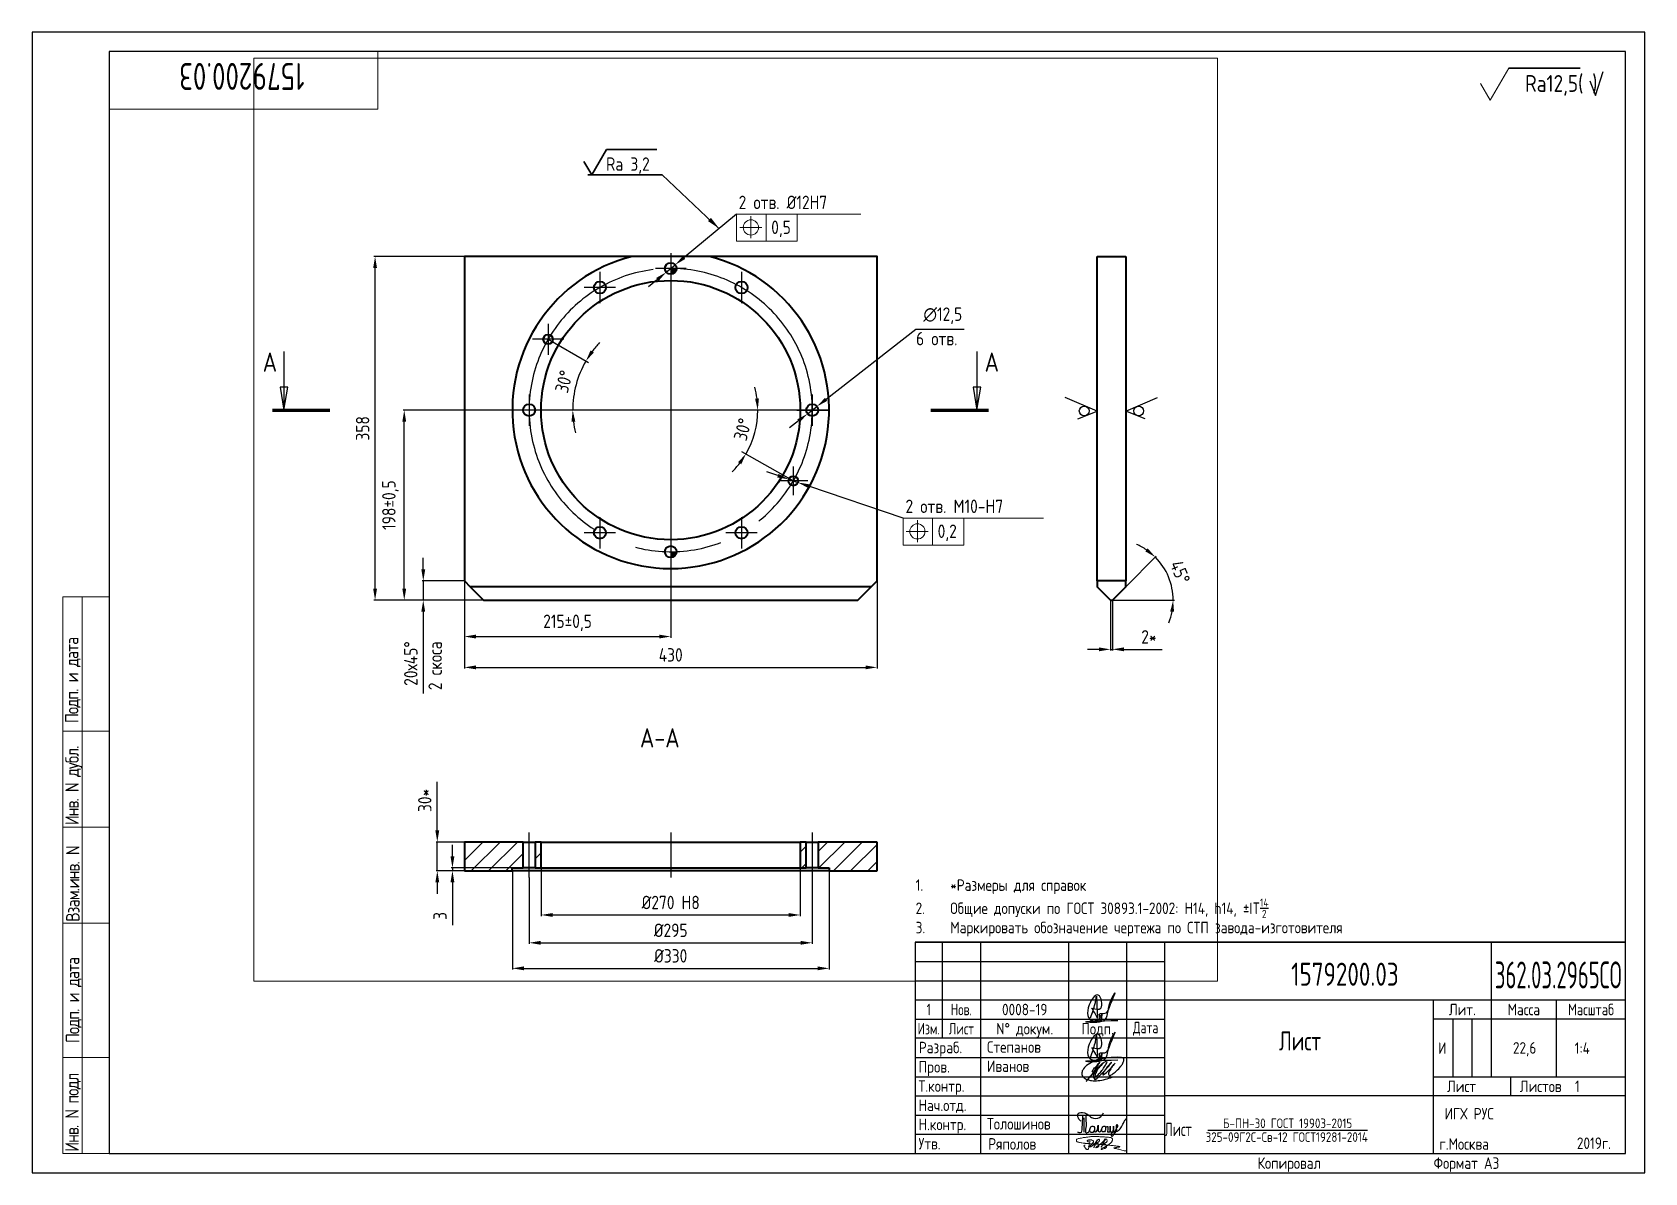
# Paper-space layout 'Лист1' of a CAD drawing. Header units: millimetres. Extents: x -1 to 419, y -1 to 296.
# The model-space entities are those that its viewports show. They can reach past a viewport. Long polylines and large blocks are cut down to what shows.
import ezdxf
from ezdxf.enums import TextEntityAlignment as Align

# ---------------------------------------------------------------- set-up
doc = ezdxf.new("R2010")
doc.units = ezdxf.units.MM
doc.header["$LTSCALE"] = 4
doc.linetypes.add('CENTER', pattern=[2, 1.25, -0.25, 0.25, -0.25])
doc.linetypes.add('CHAIN', pattern=[0.7087, 0.4724, -0.0591, 0.1181, -0.0591])
for name, color, linetype, lineweight in [('AM_5', 3, 'Continuous', 25), ('Con', 6, 'Continuous', 40), ('Text', 3, 'Continuous', 18), ('Textb', 3, 'Continuous', 25), ('Линия  разреза (ГОСТ)', 1, 'CHAIN', 18), ('Обозначение (ГОСТ)', 3, 'Continuous', 18), ('Основные', 5, 'Continuous', 40), ('Подписи', 1, 'Continuous', 25), ('Эскизная геометрия (ГОСТ)', 3, 'Continuous', 13)]:
    doc.layers.add(name, color=color, linetype=linetype, lineweight=lineweight)
doc.layers.add('AM_VIEWS', color=1, linetype='Continuous', lineweight=25, plot=False)
for name, color, linetype in [('Bord', 1, 'Continuous'), ('Cen', 5, 'CENTER'), ('Cont', 6, 'Continuous'), ('Dim', 7, 'Continuous')]:
    doc.layers.add(name, color=color, linetype=linetype)
doc.styles.add('Style1', font='romans.shx', dxfattribs={"width": 0.8})
doc.styles.add('Обычный текст (ГОСТ)', font='GOST Common.ttf')
doc.dimstyles.new('1_4$0', dxfattribs={"dimscale": 5, "dimtxt": 14, "dimasz": 12, "dimexe": 1.25, "dimexo": 0, "dimgap": 6, "dimtad": 1, "dimdec": 1, "dimtxsty": 'Style1', "dimcen": 2.5, "dimclrt": 3, "dimadec": 0, "dimazin": 0, "dimtfac": 1, "dimtdec": 1, "dimtmove": 0, "dimatfit": 3, "dimldrblk": 'DOT', "dimfxl": 1, "dimarcsym": 0})
doc.dimstyles.new('1_4$2', dxfattribs={"dimscale": 5, "dimtxt": 14, "dimasz": 12, "dimexe": 1.25, "dimexo": 0, "dimgap": 6, "dimtad": 1, "dimdec": 1, "dimtxsty": 'Style1', "dimcen": 2.5, "dimclrt": 3, "dimadec": 0, "dimazin": 0, "dimtfac": 1, "dimtdec": 1, "dimtmove": 0, "dimatfit": 3, "dimldrblk": 'DOT', "dimfxl": 1, "dimarcsym": 0})
doc.dimstyles.new('1_4$3', dxfattribs={"dimscale": 5, "dimtxt": 14, "dimasz": 12, "dimexe": 1.25, "dimexo": 0, "dimgap": 6, "dimtad": 1, "dimtoh": 1, "dimdec": 1, "dimtxsty": 'Style1', "dimcen": 2.5, "dimclrt": 3, "dimadec": 0, "dimazin": 0, "dimtfac": 1, "dimtdec": 1, "dimtmove": 0, "dimatfit": 3, "dimldrblk": 'DOT', "dimfxl": 1, "dimarcsym": 0})
doc.dimstyles.new('Диаметр (ГОСТ)$7', dxfattribs={"dimscale": 4, "dimtxt": 3.5, "dimasz": 3.5, "dimexe": 1, "dimexo": 0, "dimgap": 0.5, "dimtad": 1, "dimrnd": 1e-08, "dimtxsty": 'Обычный текст (ГОСТ)', "dimblk": 'Filled-2', "dimcen": 0.09, "dimdle": 15, "dimclrd": 256, "dimclre": 256, "dimclrt": 256, "dimazin": 2, "dimtfac": 0.714286, "dimtdec": 3, "dimtmove": 0, "dimatfit": 3, "dimfxl": 1, "dimtolj": 1, "dimlwd": -1, "dimlwe": 25, "dimarcsym": 0})

psp = doc.layouts.new('Лист1')

# ---------------------------------------------------------------- texts
at = {"layer": 'Bord', "style": 'Style1', "width": 0.8}
psp.add_text('Формат А3', height=3, dxfattribs=at).set_placement((364.19, 0.22))
at = {"layer": 'Bord', "lineweight": 18, "char_height": 3.5, "attachment_point": 1, "rotation": 90, "style": 'Style1'}
for s, insert in [('{\\T0.9;Подп. и дата}', (7.72, 116.33)), ('{\\T0.9;Инв. N дубл.}', (7.8, 89.74)), ('{\\T0.9;Взам.инв. N}', (8.01, 64.57)), ('{\\T0.9;Подп. и дата}', (7.96, 32.99)), ('{\\T0.9;Инв. N подл}', (7.79, 4.7))]:
    psp.add_mtext_dynamic_manual_height_columns(s, width=57.9954, gutter_width=17.5, heights=[0], dxfattribs=dict(at, insert=insert))
at = {"layer": 'Dim', "insert": (397.45, 282.37), "char_height": 4.375, "attachment_point": 5, "style": 'Style1'}
psp.add_mtext('Ra12,5( )', dxfattribs=at)
at = {"layer": 'Textb', "lineweight": 18, "style": 'Style1', "width": 0.7}
psp.add_text('1579200.03', height=7, rotation=180, dxfattribs=at).set_placement((53.78, 288.22), align=Align.CENTER)
at = {"layer": 'Textb', "style": 'Style1', "width": 0.7}
for s, height, p in [('1579200.03', 6, (341.09, 47.92)), ('Лист', 5, (329.41, 31.05))]:
    psp.add_text(s, height=height, dxfattribs=at).set_placement(p, align=Align.CENTER)
at = {"layer": 'Textb', "style": 'Style1', "width": 0.409091}
psp.add_text('362.03.2965СО', height=7, rotation=360, dxfattribs=at).set_placement((380.15, 47.22), (413.15, 47.22), align=Align.FIT)
at = {"layer": 'Textb', "style": 'Style1'}
for s, width, p in [('1', 0.7, (232.69, 41.72)), ('Нов.', 0.7, (241.19, 41.72)), ('0008-19', 0.8, (257.69, 41.72)), ('Лит.', 0.8, (371.69, 41.72)), ('Масса', 0.8, (387.69, 41.72)), ('Масштаб', 0.75, (405.19, 41.72)), ('Изм.', 0.7, (232.69, 36.72)), ('Лист', 0.7, (241.19, 36.72)), ('N%%d докум.', 0.8, (257.69, 36.72)), ('Подп.', 0.8, (276.69, 36.72)), ('22,6', 0.8, (387.91, 31.73)), ('Лист', 0.8, (371.46, 21.72)), ('Листов', 0.8, (392.09, 21.72))]:
    psp.add_text(s, height=3, dxfattribs=dict(at, width=width)).set_placement(p, align=Align.MIDDLE_CENTER)
at = {"layer": 'Textb', "style": 'Style1', "width": 0.7}
psp.add_text('Дата', height=3, dxfattribs=at).set_placement((289.19, 36.72), align=Align.MIDDLE)
at = {"layer": 'Textb', "style": 'Style1', "width": 0.8}
for s, height, p in [('Разpаб.', 3, (230.11, 30.32)), ('Пpов.', 3, (230.03, 25.29)), ('Т.контр.', 3, (230.03, 20.29)), ('Нач.отд.', 3, (230.03, 15.29)), ('Н.контр.', 3, (230.03, 10.29)), ('%%U   Б-ПН-30 ГОСТ 19903-2015   ', 2.5, (305.35, 10.84)), ('ИГХ РУС', 3, (367.06, 13.08)), ('2019г.', 3, (401.52, 5.41)), ('Утв.', 3, (230.03, 5.28)), ('г.Москва', 3, (365.71, 5.21)), ('Копировал', 3, (318.36, 0.22))]:
    psp.add_text(s, height=height, dxfattribs=at).set_placement(p)
at = {"layer": 'Textb', "linetype": 'Continuous', "style": 'Style1', "width": 0.8}
psp.add_text('325-09Г2С-Св-12 ГОСТ19281-2014', height=2.5035, dxfattribs=at).set_placement((304.81, 7.25))
at = {"layer": 'Textb', "char_height": 3, "attachment_point": 1, "style": 'Style1'}
for s, insert in [('\\A1;\\pxi-3,l4,sm1,t4;1.\t*Размеры для справок\\P2.\tОбщие допуски по ГОСТ 30893.1-2002: Н14, h14, %%PIT{\\H0.7x;\\S14/2;}\\P3.\tМаркировать обозначение чертежа по СТП завода-изготовителя', (226.29, 75.61)), ('\\A1;Степанов', (247.88, 33.46)), ('\\A1;Иванов', (247.88, 28.46)), ('\\A1;Толошинов', (247.88, 13.46))]:
    psp.add_mtext_dynamic_manual_height_columns(s, width=232.7089, gutter_width=17.5, heights=[54.27], dxfattribs=dict(at, insert=insert))
at = {"layer": 'Textb', "linetype": 'Continuous', "insert": (292.24, 12.25), "char_height": 3.5, "width": 18.4844, "attachment_point": 1, "line_spacing_factor": 0.9, "style": 'Style1'}
psp.add_mtext(' {\\W0.65;Лист}', dxfattribs=at)
at = {"layer": 'Textb', "style": 'Style1', "width": 0.8}
for tag, p in [('И', (365.37, 30.17)), ('1:4', (400.95, 30.17)), ('1', (401.02, 20.23)), ('Ряполов', (248.19, 5.22))]:
    psp.add_attdef(tag, p, '', height=3, dxfattribs=at)

msp = doc.modelspace()

# ---------------------------------------------------------------- texts
at = {"layer": 'Dim', "char_height": 20, "attachment_point": 7, "style": 'Style1'}
for insert in [(1265.515, 850.098), (2017.626, 850.098)]:
    msp.add_mtext('A', dxfattribs=dict(at, insert=insert))
at = {"layer": 'Text', "char_height": 14, "attachment_point": 1, "style": 'Style1'}
for s, width, insert in [('Ra 3,2', 91.25439, (1623.269, 1073.384)), ('2 отв. %%C12H7', 175.61283, (1761.411, 1033.488)), ('6 отв. ', 175.61283, (1946.238, 891.572)), ('2 отв. М10-Н7', 175.61283, (1935.214, 716.881))]:
    msp.add_mtext_dynamic_manual_height_columns(s, width=width, gutter_width=25, heights=[0], dxfattribs=dict(at, insert=insert))
at = {"layer": 'Text', "insert": (1438.203, 518.411), "char_height": 14, "attachment_point": 1, "rotation": 90, "style": 'Style1'}
msp.add_mtext_dynamic_manual_height_columns('2 скоса', width=123.53334, gutter_width=25, heights=[0], dxfattribs=at)
at = {"layer": 'Обозначение (ГОСТ)', "attachment_point": 7, "style": 'Style1'}
for s, insert, char_height in [('0,5', (1795.301, 990.253), 14), ('0,2', (1968.731, 673.646), 14), ('A-A ', (1658.545, 458.66), 20)]:
    msp.add_mtext(s, dxfattribs=dict(at, insert=insert, char_height=char_height))

# ---------------------------------------------------------------- blocks, each defined once
blk = doc.blocks.new('A$C63F45750')
at = {"layer": 'Text'}
for points, knots in [([(3.17, 2.37), (3.12, 2.38), (3.04, 2.41), (2.94, 2.5), (2.85, 2.57), (2.79, 2.69), (2.87, 2.77), (2.99, 2.84), (3.16, 2.89), (3.36, 2.93), (3.6, 2.95), (3.82, 2.92), (4.05, 2.87), (4.25, 2.78), (4.45, 2.63), (4.46, 2.42), (4.38, 2.26), (4.28, 2.1), (4.17, 1.94), (4.03, 1.78), (3.89, 1.62), (3.75, 1.52), (3.63, 1.43), (3.49, 1.36), (3.35, 1.3), (3.24, 1.25), (3.16, 1.21), (3.12, 1.15), (3.19, 1.1), (3.27, 1.09), (3.4, 1.07), (3.55, 1.07), (3.72, 1.12), (3.92, 1.19), (4.1, 1.34), (4.26, 1.51), (4.44, 1.65), (4.59, 1.81), (4.74, 1.93), (4.84, 2.04), (4.93, 2.14), (5.07, 2.29), (5.19, 2.53), (5.28, 2.68), (5.35, 2.96), (5.23, 2.66), (5.2, 2.44), (5.04, 2.09), (4.95, 1.81), (4.86, 1.57), (4.75, 1.31), (4.67, 1.12), (4.46, 0.78), (4.62, 1.17), (4.71, 1.45), (4.88, 1.74), (5.01, 2), (5.08, 2.19), (5.19, 2.4), (5.32, 2.58), (5.4, 2.75), (5.52, 2.89), (5.65, 3.04), (5.85, 3.1), (6.02, 3.03), (6.08, 2.87), (6.03, 2.7), (5.9, 2.51), (5.7, 2.37), (5.55, 2.23), (5.4, 2.17), (5.31, 2.12), (5.12, 2.09), (5.35, 2.07), (5.48, 2), (5.64, 1.93), (5.75, 1.8), (5.85, 1.67), (5.89, 1.54), (5.89, 1.37), (5.8, 1.2), (5.63, 1.06), (5.41, 0.94), (5.23, 0.86), (5.02, 0.92), (5.13, 1.1), (5.28, 1.16), (5.44, 1.27), (5.61, 1.36), (5.74, 1.46), (5.86, 1.53), (5.95, 1.61), (6.05, 1.69), (6.15, 1.77), (6.28, 1.87), (6.46, 2.02), (6.65, 2.19), (6.83, 2.37), (6.98, 2.49), (7.11, 2.61), (7.2, 2.74), (7.32, 2.84), (7.42, 2.97), (7.48, 3.08), (7.48, 3.27), (7.34, 3.08), (7.28, 2.94), (7.18, 2.69), (7.1, 2.46), (7, 2.22), (6.93, 1.98), (6.83, 1.78), (6.73, 1.55), (6.67, 1.34), (6.6, 1.14), (6.56, 1.03), (6.39, 0.99), (6.62, 1.33), (6.75, 1.54), (6.93, 1.87), (7.05, 2.08), (7.18, 2.32), (7.33, 2.6), (7.47, 2.89), (7.6, 3.07), (7.79, 3.18), (7.95, 3.01), (8, 2.81), (7.99, 2.62), (7.94, 2.46), (7.83, 2.33), (7.69, 2.22), (7.53, 2.11), (7.37, 2.03), (7.21, 1.99), (7.11, 1.97), (6.89, 1.98), (7.07, 1.94), (7.15, 1.9), (7.27, 1.88), (7.39, 1.84), (7.52, 1.81), (7.62, 1.72), (7.7, 1.62), (7.78, 1.51), (7.83, 1.39), (7.87, 1.26), (7.88, 1.13), (7.86, 0.99), (7.75, 0.88), (7.6, 0.77), (7.4, 0.73), (7.19, 0.66), (6.97, 0.55), (6.71, 0.48), (6.57, 0.44), (6.42, 0.42), (6.52, 0.58), (6.61, 0.64), (6.81, 0.78), (7.06, 0.89), (7.33, 1.04), (7.55, 1.16), (7.7, 1.24), (7.84, 1.32), (7.99, 1.43), (8.21, 1.58), (8.48, 1.76), (8.74, 1.95), (8.97, 2.12), (9.1, 2.29), (9.23, 2.44), (9.3, 2.6), (9.37, 2.74), (9.42, 2.92), (9.45, 3.13), (9.21, 3.48), (8.67, 3.59), (8.09, 3.63), (7.57, 3.66), (7.06, 3.74), (6.57, 3.75), (6.09, 3.74), (5.67, 3.78), (5.28, 3.78), (4.96, 3.81), (4.65, 3.83), (4.31, 3.82), (3.97, 3.79), (3.61, 3.74), (3.22, 3.67), (2.86, 3.66), (2.53, 3.61), (2.18, 3.52), (1.78, 3.54), (1.38, 3.37), (0.96, 3.35), (0.58, 3.24), (0.25, 3.19), (0.03, 3.06), (-0.03, 2.83), (0.02, 2.6), (0.26, 2.38), (0.59, 2.33), (1, 2.2), (1.48, 2.15), (1.93, 2.05), (2.35, 2.02), (2.72, 2.01), (3.11, 1.94), (3.68, 1.94), (4.25, 1.83), (4.91, 1.87), (5.53, 1.76), (6.13, 1.72), (6.73, 1.71), (7.32, 1.62), (7.99, 1.55), (8.64, 1.54), (9.16, 1.46), (9.61, 1.42), (10.03, 1.4), (10.41, 1.32), (10.73, 1.29), (11.01, 1.24), (11.18, 1.23), (11.42, 1.14), (11.18, 1.06), (11.01, 1.03), (10.71, 0.98), (10.37, 0.92), (10.1, 0.91), (9.65, 0.75), (10.22, 0.67), (10.54, 0.59), (11.08, 0.47), (11.61, 0.35), (12.17, 0.15), (12.64, 0.08), (12.98, 0.03), (13.11, 0.01), (13.18, 0)], [0, 0, 0, 0, 0.153866, 0.270441, 0.388867, 0.510533, 0.592156, 0.71333, 0.90842, 1.11344, 1.349254, 1.61246, 1.782219, 2.047249, 2.291879, 2.451528, 2.651081, 2.806158, 3.017979, 3.227348, 3.462381, 3.633009, 3.75766, 3.920516, 4.080796, 4.214529, 4.291786, 4.349969, 4.397594, 4.50822, 4.594826, 4.799244, 4.954392, 5.128468, 5.437537, 5.632649, 5.842485, 6.094987, 6.293219, 6.410959, 6.551192, 6.687808, 7.022147, 7.294342, 7.425356, 7.52079, 7.946481, 8.313051, 8.59833, 8.833695, 9.090496, 9.427695, 9.601191, 9.883219, 10.093306, 10.673943, 10.798776, 10.974628, 11.287247, 11.486184, 11.648652, 11.848902, 12.027194, 12.25348, 12.40059, 12.537783, 12.716293, 12.91523, 13.208551, 13.438489, 13.549668, 13.67779, 13.77127, 13.930001, 14.029091, 14.272112, 14.434836, 14.547084, 14.739051, 14.830983, 15.061241, 15.268922, 15.500489, 15.788979, 15.879568, 16.024283, 16.221854, 16.418714, 16.593102, 16.783247, 16.91018, 17.018213, 17.135263, 17.278205, 17.430482, 17.620087, 17.979626, 18.191789, 18.388716, 18.565718, 18.714854, 18.857929, 19.039974, 19.171375, 19.283034, 19.400085, 19.618058, 19.882245, 20.150781, 20.377854, 20.649532, 20.89723, 21.042543, 21.40016, 21.557817, 21.667145, 21.752781, 21.926256, 22.412297, 22.813145, 22.961412, 23.171289, 23.607257, 23.940428, 24.110007, 24.291214, 24.48084, 24.697609, 24.904078, 25.034245, 25.218018, 25.407651, 25.573473, 25.787447, 25.930292, 26.051316, 26.18846, 26.285312, 26.406799, 26.52425, 26.630463, 26.793722, 26.898606, 27.029313, 27.171012, 27.314101, 27.419918, 27.580557, 27.709367, 27.829268, 28.024364, 28.266961, 28.41242, 28.705761, 28.989137, 29.187748, 29.233768, 29.332802, 29.529535, 29.667094, 30.039923, 30.332117, 30.61061, 30.769982, 30.856778, 31.109923, 31.313488, 31.656425, 32.066331, 32.296628, 32.49714, 32.710276, 32.891468, 33.014834, 33.177747, 33.444503, 33.618009, 34.409008, 34.914636, 35.419802, 35.95397, 36.458179, 36.88069, 37.388403, 37.738353, 38.034261, 38.353468, 38.693154, 39.037638, 39.391136, 39.787481, 40.203773, 40.488977, 40.784975, 41.26625, 41.668005, 42.070065, 42.499388, 42.869834, 43.079573, 43.213439, 43.554591, 43.717296, 44.153724, 44.506336, 45.019111, 45.587859, 45.90191, 46.270392, 46.703958, 47.093115, 47.952647, 48.44014, 49.079253, 49.808223, 50.268654, 50.851051, 51.604831, 52.298429, 52.776925, 53.1907, 53.661988, 54.042386, 54.348524, 54.616841, 54.853814, 54.983777, 55.126096, 55.333328, 55.613101, 56.008732, 56.315809, 56.59982, 56.87931, 57.399251, 57.889617, 58.432507, 59.066698, 59.660314, 59.862668, 60.07277, 60.07277, 60.07277, 60.07277]), ([(2.31, 1.53), (2.26, 1.52), (2.17, 1.51), (2.06, 1.48), (1.93, 1.38), (2.07, 1.25), (2.14, 1.11), (2.26, 0.93), (2.39, 0.72), (2.57, 0.54), (2.71, 0.44), (2.86, 0.4), (3.02, 0.43), (3.14, 0.54), (3.21, 0.79), (3.25, 1.07), (3.31, 1.4), (3.35, 1.67), (3.38, 1.92), (3.47, 2.19), (3.5, 2.43), (3.54, 2.59), (3.56, 2.64)], [0, 0, 0, 0, 0.15847, 0.269731, 0.363591, 0.555514, 0.688037, 0.848606, 1.204359, 1.433632, 1.58673, 1.729549, 1.880686, 2.057874, 2.19169, 2.63505, 2.928153, 3.184121, 3.441863, 3.696117, 4.025873, 4.178055, 4.178055, 4.178055, 4.178055])]:
    blk.add_open_spline(points, degree=3, knots=knots, dxfattribs=at)
blk = doc.blocks.new('A$C4F4A4F5D')
at = {"layer": 'Основные', "lineweight": 25}
for points, knots in [([(0.76, 2.84), (0.53, 3.07), (0.02, 3.58), (-0.25, 5.26), (1.65, 5.12), (2.72, 4.57), (3.71, 3.46), (5.71, 3.44), (6.39, 4.52), (6.67, 4.97)], [0, 0, 0, 0, 0.995549, 2.196439, 3.853213, 4.970011, 6.02292, 8.170898, 9.705386, 9.705386, 9.705386, 9.705386]), ([(1.19, 4.34), (1.17, 3.4), (1.13, 2.06), (0.98, -0.44), (0.2, -0.16), (0.03, -0.03), (0, 0)], [0, 0, 0, 0, 3.274293, 4.654149, 5.171803, 5.30168, 5.30168, 5.30168, 5.30168]), ([(2.1, 4.21), (2.1, 3.72), (2.08, 2.67), (2.22, 1.45), (1.71, -0.56), (3.23, 0.14), (3.06, 1.09), (3.85, 1.74), (4.43, 1.17), (4.31, 0.54), (4.11, -0.15), (3.33, -0.21), (3.11, 0.28), (3.13, 0.53), (3.14, 0.66)], [0, 0, 0, 0, 1.402041, 3.063923, 4.415037, 5.298701, 6.374637, 7.087927, 7.603499, 8.330482, 8.911132, 9.613125, 9.996533, 10.366919, 10.366919, 10.366919, 10.366919]), ([(1.58, 3.74), (1.58, 3.25), (1.58, 2.32), (1.61, 1.07), (1.55, 0.31), (1.53, 0)], [0, 0, 0, 0, 1.453969, 2.804084, 3.740223, 3.740223, 3.740223, 3.740223]), ([(4.28, 0.44), (4.31, 0.37), (4.37, 0.25), (4.41, 0.06), (4.62, -0.05), (5, 0.18), (5.14, 0.84), (5.2, 1.3), (5.31, 2.06), (5.31, 1.17), (5.3, 0.78), (5.2, 0.26), (5.58, -0.01), (5.91, 0.16), (6.08, 0.5), (6.26, 0.9), (6.43, 1.31), (6.72, 1.59), (7.17, 1.58), (7.18, 1.05), (7.31, 0.57), (6.99, 0.02), (6.34, -0.02), (6.17, 0.51), (6.24, 0.79), (6.27, 0.92)], [0, 0, 0, 0, 0.247339, 0.413433, 0.559308, 0.874045, 1.558567, 2.392422, 2.645523, 3.22433, 3.719885, 4.231527, 4.573657, 4.879974, 5.190145, 5.704595, 6.19318, 6.529505, 6.863422, 7.269696, 7.83948, 8.395909, 8.926487, 9.378613, 9.791445, 9.791445, 9.791445, 9.791445]), ([(7.18, 1.27), (7.27, 1.3), (7.44, 1.37), (7.78, 1.56), (7.87, 1.06), (7.83, 0.71), (7.66, -0.05), (8.07, 0.01), (8.43, 0.12), (8.39, 0.68), (8.46, 1.9), (8.39, 0.94), (8.43, 0.6), (8.37, 0.05), (8.74, 0.07), (9.11, -0.03), (9.26, 0.49), (9.33, 0.95), (9.27, 1.34), (9.32, 1.77), (9.28, 0.91), (9.34, 0.6), (9.2, 0.14), (9.65, -0.01), (9.83, 0.61), (10.14, 1.03), (10.6, 1.72), (9.95, 2.11), (9.91, 1.23), (10.07, 0.69), (9.92, 0), (9.35, -0.37), (8.95, -1.56), (8.34, 0.07), (10.28, -0.02), (11.26, 1.1), (11.82, 2.15), (12.24, 3.04), (12.52, 3.46), (12.65, 3.65)], [0, 0, 0, 0, 0.305783, 0.619019, 0.796582, 1.5526, 2.082394, 2.34716, 2.5822, 3.136594, 4.040413, 4.363654, 5.267311, 5.441668, 5.78494, 6.114287, 6.466434, 7.104395, 7.620812, 7.679251, 8.272982, 8.692439, 9.1059, 9.338721, 9.784511, 10.568279, 11.297869, 11.566962, 12.285888, 12.851793, 13.545205, 14.102749, 15.055561, 15.671649, 17.422398, 18.699613, 20.16544, 20.963871, 21.66672, 21.66672, 21.66672, 21.66672])]:
    blk.add_open_spline(points, degree=3, knots=knots, dxfattribs=at)
blk = doc.blocks.new('*D40')
at = {"layer": 'AM_5', "color": 0, "lineweight": -2, "transparency": 16777216}
for p, q in [((2148.8, 612.1), (2148.8, 559.7)), ((2150.8, 612.1), (2150.8, 559.7)), ((2136.8, 560.9), (2124.8, 560.9)), ((2148.8, 560.9), (2150.8, 560.9)), ((2162.8, 560.9), (2202.8, 560.9))]:
    blk.add_line(p, q, dxfattribs=at)
at = {"layer": 'AM_5', "color": 0, "transparency": 16777216}
for points in [[(2136.8, 562.9), (2136.8, 558.9), (2148.8, 560.9)], [(2162.8, 562.9), (2162.8, 558.9), (2150.8, 560.9)]]:
    blk.add_solid(points, dxfattribs=at)
at = {"layer": 'Defpoints', "color": 0, "transparency": 16777216}
for p in [(2148.8, 612.1), (2150.8, 612.1), (2150.8, 560.9)]:
    blk.add_point(p, dxfattribs=at)
at = {"layer": 'AM_5', "color": 3, "transparency": 16777216, "insert": (2188.8, 573.9), "char_height": 14, "attachment_point": 5, "style": 'Style1'}
blk.add_mtext('2*', dxfattribs=at)
blk = doc.blocks.new('_Dot')
at = {"color": 0, "linetype": 'ByBlock', "lineweight": -2}
blk.add_line((-0.5, 0), (-1, 0), dxfattribs=at)
at = {"color": 0, "linetype": 'ByBlock', "const_width": 0.5}
blk.add_lwpolyline([(-0.25, 0, 1), (0.25, 0, 1)], format="xyb", close=True, dxfattribs=at)
blk = doc.blocks.new('*D41')
at = {"layer": 'AM_5', "color": 0, "lineweight": -2, "transparency": 16777216}
for p, q in [((2164.8, 626.1), (2196.5, 657.8)), ((2150.8, 612.1), (2215.4, 612.1))]:
    blk.add_line(p, q, dxfattribs=at)
for start, end in [(55.8721, 66.7442), (360, 45), (338.2558, 349.1279)]:
    blk.add_arc((2150.8, 612.1), 63.3, start, end, dxfattribs=at)
at = {"layer": 'AM_5', "color": 0, "transparency": 16777216}
for points in [[(2187.6, 666.1), (2185, 663), (2195.6, 656.9)], [(2211, 600.3), (2215, 600), (2214.1, 612.1)]]:
    blk.add_solid(points, dxfattribs=at)
at = {"layer": 'Defpoints', "color": 0, "transparency": 16777216}
for p in [(2164.8, 626.1), (2212, 628.5), (2148.8, 612.1), (2150.8, 612.1), (2150.8, 612.1)]:
    blk.add_point(p, dxfattribs=at)
at = {"layer": 'AM_5', "color": 3, "transparency": 16777216, "insert": (2221.3, 641.3), "char_height": 14, "attachment_point": 5, "rotation": 292.5, "style": 'Style1'}
blk.add_mtext('45°', dxfattribs=at)
blk = doc.blocks.new('*D42')
at = {"layer": 'AM_5', "color": 0, "lineweight": -2, "transparency": 16777216}
for p, q in [((1447.4, 372.2), (1447.4, 422.8)), ((1475.6, 360.2), (1446.1, 360.2)), ((1447.4, 330.2), (1447.4, 360.2)), ((1475.6, 330.2), (1446.1, 330.2)), ((1447.4, 318.2), (1447.4, 306.2))]:
    blk.add_line(p, q, dxfattribs=at)
at = {"layer": 'AM_5', "color": 0, "transparency": 16777216}
for points in [[(1445.4, 372.2), (1449.4, 372.2), (1447.4, 360.2)], [(1445.4, 318.2), (1449.4, 318.2), (1447.4, 330.2)]]:
    blk.add_solid(points, dxfattribs=at)
at = {"layer": 'Defpoints', "color": 0, "transparency": 16777216}
for p in [(1447.4, 360.2), (1475.6, 360.2), (1475.6, 330.2)]:
    blk.add_point(p, dxfattribs=at)
at = {"layer": 'AM_5', "color": 3, "transparency": 16777216, "insert": (1434.4, 403.5), "char_height": 14, "attachment_point": 5, "rotation": 90, "style": 'Style1'}
blk.add_mtext('30*', dxfattribs=at)
blk = doc.blocks.new('*D43')
at = {"layer": 'AM_5', "color": 0, "lineweight": -2, "transparency": 16777216}
for p, q in [((1463.2, 345.2), (1463.2, 357.2)), ((1525.6, 333.2), (1462, 333.2)), ((1525.6, 330.2), (1462, 330.2)), ((1463.2, 333.2), (1463.2, 330.2)), ((1463.2, 318.2), (1463.2, 273.5))]:
    blk.add_line(p, q, dxfattribs=at)
at = {"layer": 'AM_5', "color": 0, "transparency": 16777216}
for points in [[(1461.2, 345.2), (1465.2, 345.2), (1463.2, 333.2)], [(1461.2, 318.2), (1465.2, 318.2), (1463.2, 330.2)]]:
    blk.add_solid(points, dxfattribs=at)
at = {"layer": 'Defpoints', "color": 0, "transparency": 16777216}
for p in [(1463.2, 333.2), (1525.6, 333.2), (1525.6, 330.2)]:
    blk.add_point(p, dxfattribs=at)
at = {"layer": 'AM_5', "color": 3, "transparency": 16777216, "insert": (1450.2, 283.2), "char_height": 14, "attachment_point": 5, "rotation": 90, "style": 'Style1'}
blk.add_mtext('3', dxfattribs=at)
blk = doc.blocks.new('*D44')
at = {"layer": 'AM_5', "color": 0, "lineweight": -2, "transparency": 16777216}
for p, q in [((1525.6, 330.2), (1525.6, 227.4)), ((1855.6, 330.2), (1855.6, 227.4)), ((1537.6, 228.6), (1843.6, 228.6))]:
    blk.add_line(p, q, dxfattribs=at)
at = {"layer": 'AM_5', "color": 0, "transparency": 16777216}
for points in [[(1537.6, 230.6), (1537.6, 226.6), (1525.6, 228.6)], [(1843.6, 230.6), (1843.6, 226.6), (1855.6, 228.6)]]:
    blk.add_solid(points, dxfattribs=at)
at = {"layer": 'Defpoints', "color": 0, "transparency": 16777216}
for p in [(1525.6, 330.2), (1855.6, 330.2), (1855.6, 228.6)]:
    blk.add_point(p, dxfattribs=at)
at = {"layer": 'AM_5', "color": 3, "transparency": 16777216, "insert": (1690.6, 241.6), "char_height": 14, "attachment_point": 5, "style": 'Style1'}
blk.add_mtext('%%C330', dxfattribs=at)
blk = doc.blocks.new('*D45')
at = {"layer": 'AM_5', "color": 0, "lineweight": -2, "transparency": 16777216}
for p, q in [((1543.1, 323.2), (1543.1, 254)), ((1838.1, 323.2), (1838.1, 254)), ((1555.1, 255.2), (1826.1, 255.2))]:
    blk.add_line(p, q, dxfattribs=at)
at = {"layer": 'AM_5', "color": 0, "transparency": 16777216}
for points in [[(1555.1, 257.2), (1555.1, 253.2), (1543.1, 255.2)], [(1826.1, 257.2), (1826.1, 253.2), (1838.1, 255.2)]]:
    blk.add_solid(points, dxfattribs=at)
at = {"layer": 'Defpoints', "color": 0, "transparency": 16777216}
for p in [(1543.1, 323.2), (1838.1, 323.2), (1838.1, 255.2)]:
    blk.add_point(p, dxfattribs=at)
at = {"layer": 'AM_5', "color": 3, "transparency": 16777216, "insert": (1690.6, 268.2), "char_height": 14, "attachment_point": 5, "style": 'Style1'}
blk.add_mtext('%%C295', dxfattribs=at)
blk = doc.blocks.new('*D46')
at = {"layer": 'AM_5', "color": 0, "lineweight": -2, "transparency": 16777216}
for p, q in [((1555.6, 333.2), (1555.6, 283)), ((1825.6, 333.2), (1825.6, 283)), ((1567.6, 284.2), (1813.6, 284.2))]:
    blk.add_line(p, q, dxfattribs=at)
at = {"layer": 'AM_5', "color": 0, "transparency": 16777216}
for points in [[(1567.6, 286.2), (1567.6, 282.2), (1555.6, 284.2)], [(1813.6, 286.2), (1813.6, 282.2), (1825.6, 284.2)]]:
    blk.add_solid(points, dxfattribs=at)
at = {"layer": 'Defpoints', "color": 0, "transparency": 16777216}
for p in [(1555.6, 333.2), (1825.6, 333.2), (1825.6, 284.2)]:
    blk.add_point(p, dxfattribs=at)
at = {"layer": 'AM_5', "color": 3, "transparency": 16777216, "insert": (1690.6, 297.2), "char_height": 14, "attachment_point": 5, "style": 'Style1'}
blk.add_mtext('%%C270 H8', dxfattribs=at)
blk = doc.blocks.new('*D47')
at = {"layer": 'AM_5', "color": 0, "lineweight": -2, "transparency": 16777216}
for p, q in [((1475.6, 632.1), (1475.6, 540.9)), ((1905.6, 632.1), (1905.6, 540.9)), ((1487.6, 542.1), (1893.6, 542.1))]:
    blk.add_line(p, q, dxfattribs=at)
at = {"layer": 'AM_5', "color": 0, "transparency": 16777216}
for points in [[(1487.6, 544.1), (1487.6, 540.1), (1475.6, 542.1)], [(1893.6, 544.1), (1893.6, 540.1), (1905.6, 542.1)]]:
    blk.add_solid(points, dxfattribs=at)
at = {"layer": 'Defpoints', "color": 0, "transparency": 16777216}
for p in [(1475.6, 632.1), (1905.6, 632.1), (1905.6, 542.1)]:
    blk.add_point(p, dxfattribs=at)
at = {"layer": 'AM_5', "color": 3, "transparency": 16777216, "insert": (1690.6, 555.1), "char_height": 14, "attachment_point": 5, "style": 'Style1'}
blk.add_mtext('430', dxfattribs=at)
blk = doc.blocks.new('*D48')
at = {"layer": 'AM_5', "color": 0, "lineweight": -2, "transparency": 16777216}
for p, q in [((1475.6, 704.3), (1475.6, 572.9)), ((1690.6, 662.6), (1690.6, 572.9)), ((1487.6, 574.2), (1678.6, 574.2))]:
    blk.add_line(p, q, dxfattribs=at)
at = {"layer": 'AM_5', "color": 0, "transparency": 16777216}
for points in [[(1487.6, 576.2), (1487.6, 572.2), (1475.6, 574.2)], [(1678.6, 576.2), (1678.6, 572.2), (1690.6, 574.2)]]:
    blk.add_solid(points, dxfattribs=at)
at = {"layer": 'Defpoints', "color": 0, "transparency": 16777216}
for p in [(1475.6, 704.3), (1690.6, 662.6), (1690.6, 574.2)]:
    blk.add_point(p, dxfattribs=at)
at = {"layer": 'AM_5', "color": 3, "transparency": 16777216, "insert": (1583.1, 588.5), "char_height": 14, "attachment_point": 5, "style": 'Style1'}
blk.add_mtext('215%%P0,5', dxfattribs=at)
blk = doc.blocks.new('*D49')
at = {"layer": 'AM_5', "color": 0, "lineweight": -2, "transparency": 16777216}
for p, q in [((1432.8, 644.1), (1432.8, 656.1)), ((1475.6, 632.1), (1431.6, 632.1)), ((1432.8, 632.1), (1432.8, 612.1)), ((1495.6, 612.1), (1431.6, 612.1)), ((1432.8, 600.1), (1432.8, 514.8))]:
    blk.add_line(p, q, dxfattribs=at)
at = {"layer": 'AM_5', "color": 0, "transparency": 16777216}
for points in [[(1430.8, 644.1), (1434.8, 644.1), (1432.8, 632.1)], [(1430.8, 600.1), (1434.8, 600.1), (1432.8, 612.1)]]:
    blk.add_solid(points, dxfattribs=at)
at = {"layer": 'Defpoints', "color": 0, "transparency": 16777216}
for p in [(1432.8, 632.1), (1475.6, 632.1), (1495.6, 612.1)]:
    blk.add_point(p, dxfattribs=at)
at = {"layer": 'AM_5', "color": 3, "transparency": 16777216, "insert": (1419.8, 546.1), "char_height": 14, "attachment_point": 5, "rotation": 90, "style": 'Style1'}
blk.add_mtext('20х45%%D', dxfattribs=at)
blk = doc.blocks.new('*D50')
at = {"layer": 'AM_5', "color": 0, "lineweight": -2, "transparency": 16777216}
for p, q in [((1582.6, 810.1), (1411.7, 810.1)), ((1413, 624.1), (1413, 798.1)), ((1543.8, 612.1), (1411.7, 612.1))]:
    blk.add_line(p, q, dxfattribs=at)
at = {"layer": 'AM_5', "color": 0, "transparency": 16777216}
for points in [[(1411, 798.1), (1415, 798.1), (1413, 810.1)], [(1411, 624.1), (1415, 624.1), (1413, 612.1)]]:
    blk.add_solid(points, dxfattribs=at)
at = {"layer": 'Defpoints', "color": 0, "transparency": 16777216}
for p in [(1413, 810.1), (1582.6, 810.1), (1543.8, 612.1)]:
    blk.add_point(p, dxfattribs=at)
at = {"layer": 'AM_5', "color": 3, "transparency": 16777216, "insert": (1398.6, 711.1), "char_height": 14, "attachment_point": 5, "rotation": 90, "style": 'Style1'}
blk.add_mtext('198%%P0,5', dxfattribs=at)
blk = doc.blocks.new('*D51')
at = {"layer": 'AM_5', "color": 0, "lineweight": -2, "transparency": 16777216}
for p, q in [((1554.3, 970.1), (1381.4, 970.1)), ((1382.6, 624.1), (1382.6, 958.1)), ((1554.3, 612.1), (1381.4, 612.1))]:
    blk.add_line(p, q, dxfattribs=at)
at = {"layer": 'AM_5', "color": 0, "transparency": 16777216}
for points in [[(1380.6, 958.1), (1384.6, 958.1), (1382.6, 970.1)], [(1380.6, 624.1), (1384.6, 624.1), (1382.6, 612.1)]]:
    blk.add_solid(points, dxfattribs=at)
at = {"layer": 'Defpoints', "color": 0, "transparency": 16777216}
for p in [(1382.6, 970.1), (1554.3, 970.1), (1554.3, 612.1)]:
    blk.add_point(p, dxfattribs=at)
at = {"layer": 'AM_5', "color": 3, "transparency": 16777216, "insert": (1369.6, 791.1), "char_height": 14, "attachment_point": 5, "rotation": 90, "style": 'Style1'}
blk.add_mtext('358', dxfattribs=at)
blk = doc.blocks.new('*D52')
at = {"layer": 'AM_5', "color": 0, "lineweight": -2, "transparency": 16777216}
for start, end in [(136.5215, 143.2608), (150, 180), (186.7392, 193.4785)]:
    blk.add_arc((1690.6, 810.1), 102.1, start, end, dxfattribs=at)
at = {"layer": 'AM_5', "color": 0, "transparency": 16777216}
for points in [[(1610.5, 870.1), (1607.1, 872.3), (1602.2, 861.1)], [(1587.2, 798), (1591.2, 798.2), (1588.5, 810.1)]]:
    blk.add_solid(points, dxfattribs=at)
at = {"layer": 'Defpoints', "color": 0, "transparency": 16777216}
for p in [(1562.8, 883.8), (1594.7, 845), (1545.6, 810.1), (1690.6, 810.1), (1835.6, 810.1)]:
    blk.add_point(p, dxfattribs=at)
at = {"layer": 'AM_5', "color": 3, "transparency": 16777216, "insert": (1579.4, 839.9), "char_height": 14, "attachment_point": 5, "rotation": 75, "style": 'Style1'}
blk.add_mtext('30°', dxfattribs=at)
blk = doc.blocks.new('*D53')
at = {"layer": 'AM_5', "color": 0, "lineweight": -2, "transparency": 16777216}
for start, end in [(7.5863, 15.1726), (330, 0), (314.8274, 322.4137)]:
    blk.add_arc((1690.6, 810.1), 90.7, start, end, dxfattribs=at)
at = {"layer": 'AM_5', "color": 0, "transparency": 16777216}
for points in [[(1782.5, 822.2), (1778.5, 821.9), (1781.3, 810.1)], [(1760.8, 755.9), (1764.1, 753.7), (1769.1, 764.7)]]:
    blk.add_solid(points, dxfattribs=at)
at = {"layer": 'Defpoints', "color": 0, "transparency": 16777216}
for p in [(1545.6, 810.1), (1690.6, 810.1), (1835.6, 810.1), (1775.8, 779.1), (1818.3, 736.3)]:
    blk.add_point(p, dxfattribs=at)
at = {"layer": 'AM_5', "color": 3, "transparency": 16777216, "insert": (1765.6, 790), "char_height": 14, "attachment_point": 5, "rotation": 75, "style": 'Style1'}
blk.add_mtext('30°', dxfattribs=at)
blk = doc.blocks.new('Filled-2')
at = {"color": 0}
for p, q in [((0, 0), (-1, 0.14)), ((-1, 0.14), (-1, -0.14)), ((-1, 0), (0, 0)), ((-1, -0.14), (0, 0))]:
    blk.add_line(p, q, dxfattribs=at)
at = {"color": 0, "flags": 128}
blk.add_lwpolyline([(-1, -0.14), (0, 0), (-1, 0.14), (-1, -0.14)], dxfattribs=at)
at = {"color": 0}
blk.add_solid([(-1, -0.14), (0, 0), (-1, 0.14), (-1, -0.14)], dxfattribs=at)
blk = doc.blocks.new('*D54')
at = {"layer": 'AM_5', "color": 0, "lineweight": -2, "transparency": 16777216}
for p, q in [((1946, 894), (1852.5, 821.3)), ((1996.3, 894), (1946, 894)), ((1833.2, 806.3), (1843, 813.9)), ((1823.7, 798.9), (1814.2, 791.5))]:
    blk.add_line(p, q, dxfattribs=at)
at = {"layer": 'AM_5', "color": 0, "transparency": 16777216}
for points in [[(1851.3, 822.9), (1853.7, 819.7), (1843, 813.9)], [(1822.5, 800.5), (1824.9, 797.3), (1833.2, 806.3)]]:
    blk.add_solid(points, dxfattribs=at)
at = {"layer": 'Defpoints', "color": 0, "transparency": 16777216}
for p in [(1843, 813.9), (1833.2, 806.3)]:
    blk.add_point(p, dxfattribs=at)
at = {"layer": 'AM_5', "color": 3, "transparency": 16777216, "insert": (1974.1, 908.4), "char_height": 14, "attachment_point": 5, "style": 'Style1'}
blk.add_mtext('∅12,5', dxfattribs=at)

# ---------------------------------------------------------------- dimensions: what is measured, and where the dimension line sits
at = {"layer": 'AM_5'}
for base, p1, p2, angle, override, picture, middle in [((1382.604, 970.098), (1554.312, 612.098), (1554.312, 970.098), 90, {"dimscale": 1}, '*D51', (1369.604, 791.098)), ((1905.585, 542.128), (1475.585, 632.098), (1905.585, 632.098), 0, {"dimscale": 1, "dimpost": ''}, '*D47', (1690.585, 555.128))]:
    dim = msp.add_linear_dim(base=base, p1=p1, p2=p2, angle=angle, dimstyle='1_4$0', override=override, dxfattribs=at)
    dim.commit()
    dim.dimension.update_dxf_attribs({"geometry": picture, "text_midpoint": middle})
dim = msp.add_diameter_dim_2p(p1=(1833.152, 806.261), p2=(1843.019, 813.936), dimstyle='1_4$3', override={"dimscale": 1, "dimpost": ''}, dxfattribs=at)
dim.commit()
dim.dimension.update_dxf_attribs({"geometry": '*D54', "text_midpoint": (1974.126, 894.038), "dimtype": 163})
for base, line1, line2, override, picture, middle in [((1594.661, 845.012), ((1835.585, 810.098), (1545.585, 810.098)), ((1690.585, 810.098), (1562.847, 883.848)), {"dimscale": 1, "dimpost": ''}, '*D52', (1579.426, 839.883)), ((1775.812, 779.078), ((1690.585, 810.098), (1818.324, 736.348)), ((1835.585, 810.098), (1545.585, 810.098)), {"dimscale": 1}, '*D53', (1765.635, 789.989)), ((2211.959, 628.49), ((2148.782, 612.098), (2150.782, 612.098)), ((2164.782, 626.098), (2150.782, 612.098)), {"dimscale": 1, "dimpost": ''}, '*D41', (2221.306, 641.31))]:
    dim = msp.add_angular_dim_2l(base=base, line1=line1, line2=line2, dimstyle='1_4$2', override=override, dxfattribs=at)
    dim.commit()
    dim.dimension.update_dxf_attribs({"geometry": picture, "text_midpoint": middle})
for base, p1, p2, angle, text, override, picture, middle in [((1412.967, 810.098), (1543.842, 612.098), (1582.581, 810.098), 90, '<>%%P0,5', {"dimscale": 1, "dimpost": ''}, '*D50', (1398.634, 711.098)), ((1690.585, 574.186), (1475.585, 704.269), (1690.585, 662.598), 0, '<>%%P0,5', {"dimscale": 1, "dimpost": ''}, '*D48', (1583.085, 588.52)), ((2150.782, 560.919), (2148.782, 612.098), (2150.782, 612.098), 0, '<>*', {"dimscale": 1, "dimpost": ''}, '*D40', (2188.782, 573.919)), ((1447.35, 360.182), (1475.585, 330.182), (1475.585, 360.182), 90, '<>*', {"dimscale": 1, "dimpost": ''}, '*D42', (1434.35, 403.516)), ((1855.585, 228.632), (1525.585, 330.182), (1855.585, 330.182), 0, '%%C<>', {"dimscale": 1}, '*D44', (1690.585, 241.632)), ((1838.085, 255.216), (1543.085, 323.182), (1838.085, 323.182), 0, '%%C<>', {"dimscale": 1}, '*D45', (1690.585, 268.216)), ((1825.585, 284.249), (1555.585, 333.182), (1825.585, 333.182), 0, '%%C<> H8', {"dimscale": 1, "dimpost": ''}, '*D46', (1690.585, 297.249))]:
    dim = msp.add_linear_dim(base=base, p1=p1, p2=p2, angle=angle, text=text, dimstyle='1_4$0', override=override, dxfattribs=at)
    dim.commit()
    dim.dimension.update_dxf_attribs({"geometry": picture, "text_midpoint": middle})
dim = msp.add_linear_dim(base=(1432.825, 632.098), p1=(1495.585, 612.098), p2=(1475.585, 632.098), angle=90, text='<>х45%%D', dimstyle='1_4$0', override={"dimscale": 1, "dimpost": ''}, dxfattribs=at)
dim.commit()
dim.dimension.update_dxf_attribs({"geometry": '*D49', "text_midpoint": (1432.825, 546.098), "dimtype": 160})
dim = msp.add_linear_dim(base=(1463.218, 333.182), p1=(1525.585, 330.182), p2=(1525.585, 333.182), angle=90, dimstyle='1_4$0', override={"dimscale": 1}, dxfattribs=at)
dim.commit()
dim.dimension.update_dxf_attribs({"geometry": '*D43', "text_midpoint": (1463.218, 283.191), "dimtype": 160})

# ---------------------------------------------------------------- hatches: boundary and pattern name
at = {"layer": 'Bord'}
h = msp.add_hatch(dxfattribs=at)
h.set_pattern_fill('ANSI31', color=256, scale=101.6, style=0)
h.set_pattern_definition([(45, (1170.647, 0), (-8.98026, 8.98026), [])])
h.paths.add_polyline_path([(1831.835, 333.182), (1831.835, 360.182), (1825.585, 360.182), (1825.585, 333.182)])
h.paths.add_polyline_path([(1844.335, 360.182), (1844.335, 333.182), (1855.585, 333.182), (1855.585, 330.182), (1905.585, 330.182), (1905.585, 360.182)])
h.paths.add_polyline_path([(1536.835, 333.182), (1536.835, 360.182), (1475.585, 360.182), (1475.585, 330.182), (1525.585, 330.182), (1525.585, 333.182)])
h.paths.add_polyline_path([(1549.335, 360.182), (1549.335, 333.182), (1555.585, 333.182), (1555.585, 360.182)])
at = {"layer": 'Text'}
h = msp.add_hatch(color=256, dxfattribs=at)
h.dxf.hatch_style = 1
h.paths.add_polyline_path([(1696.584, 957.476, 0.01017054), (1690.585, 957.598), (1690.585, 951.598, 0.40826847)])
h = msp.add_hatch(color=256, dxfattribs=at)
h.dxf.hatch_style = 1
h.paths.add_polyline_path([(1696.584, 662.476, 0.01017054), (1690.585, 662.598), (1690.585, 656.598, 0.40826847)])

# ---------------------------------------------------------------- linework, layer by layer
at = {"layer": 'AM_5'}
for p, q in [((1759.213, 1014.051), (1704.487, 969.033)), ((1685.952, 953.786), (1695.219, 961.41)), ((1676.684, 946.163), (1667.417, 938.54)), ((1802.231, 741.825), (1790.87, 745.691)), ((1813.591, 737.959), (1823.058, 734.737)), ((1932.644, 697.443), (1834.418, 730.871))]:
    msp.add_line(p, q, dxfattribs=at)
for points in [[(1703.216, 970.578), (1705.757, 967.488), (1695.219, 961.41)], [(1675.414, 947.708), (1677.955, 944.619), (1685.952, 953.786)], [(1802.875, 743.718), (1801.586, 739.932), (1813.591, 737.959)], [(1835.062, 732.765), (1833.773, 728.978), (1823.058, 734.737)]]:
    msp.add_solid(points, dxfattribs=at)
at = {"layer": 'Cen', "linetype": 'CHAIN', "ltscale": 4.444102}
for p, q in [((1690.585, 973.598), (1690.585, 941.598)), ((1690.585, 973.598), (1690.585, 941.598)), ((1690.585, 973.598), (1690.585, 941.598)), ((1690.585, 973.598), (1690.585, 941.598)), ((1690.585, 973.598), (1690.585, 941.598)), ((1690.585, 973.598), (1690.585, 941.598)), ((1690.585, 973.598), (1690.585, 941.598)), ((1706.585, 957.598), (1674.585, 957.598)), ((1706.585, 957.598), (1674.585, 957.598)), ((1706.585, 957.598), (1674.585, 957.598)), ((1706.585, 957.598), (1674.585, 957.598)), ((1706.585, 957.598), (1674.585, 957.598)), ((1706.585, 957.598), (1674.585, 957.598)), ((1690.585, 678.598), (1690.585, 646.598)), ((1690.585, 678.598), (1690.585, 646.598))]:
    msp.add_line(p, q, dxfattribs=at)
at = {"layer": 'Cen', "linetype": 'CHAIN', "ltscale": 4.513543}
for p, q in [((1616.835, 954.087), (1616.835, 921.587)), ((1764.335, 954.087), (1764.335, 921.587)), ((1764.335, 954.087), (1764.335, 921.587)), ((1764.335, 954.087), (1764.335, 921.587)), ((1633.085, 937.837), (1600.585, 937.837)), ((1562.847, 900.098), (1562.847, 867.598)), ((1579.097, 883.848), (1546.597, 883.848)), ((1543.085, 826.348), (1543.085, 793.848)), ((1838.085, 826.348), (1838.085, 793.848)), ((1838.085, 826.348), (1838.085, 793.848)), ((1838.085, 826.348), (1838.085, 793.848)), ((1838.085, 826.348), (1838.085, 793.848)), ((1838.085, 826.348), (1838.085, 793.848)), ((1838.085, 826.348), (1838.085, 793.848)), ((1838.085, 826.348), (1838.085, 793.848)), ((1559.335, 810.098), (1526.835, 810.098)), ((1559.335, 810.098), (1526.835, 810.098)), ((1821.835, 810.098), (1854.335, 810.098)), ((1854.335, 810.098), (1821.835, 810.098)), ((1854.335, 810.098), (1821.835, 810.098)), ((1854.335, 810.098), (1821.835, 810.098)), ((1616.835, 698.609), (1616.835, 666.109)), ((1764.335, 698.609), (1764.335, 666.109)), ((1633.085, 682.359), (1600.585, 682.359)), ((1780.585, 682.359), (1748.085, 682.359))]:
    msp.add_line(p, q, dxfattribs=at)
at = {"layer": 'Cen', "linetype": 'CHAIN', "ltscale": 11.993792}
for p, q in [((1690.585, 955.098), (1690.585, 665.098)), ((1835.585, 810.098), (1545.585, 810.098))]:
    msp.add_line(p, q, dxfattribs=at)
at = {"layer": 'Cen', "linetype": 'CHAIN', "ltscale": 4.16634}
for p, q in [((1818.324, 751.348), (1818.324, 721.348)), ((1833.324, 736.348), (1803.324, 736.348))]:
    msp.add_line(p, q, dxfattribs=at)
at = {"layer": 'Cen', "linetype": 'CHAIN', "ltscale": 6.527322}
for p, q in [((1543.085, 323.182), (1543.085, 370.182)), ((1690.585, 370.182), (1690.585, 323.182)), ((1838.085, 370.182), (1838.085, 323.182))]:
    msp.add_line(p, q, dxfattribs=at)
at = {"layer": 'Cen', "linetype": 'CHAIN', "ltscale": 11.993792}
msp.add_arc((1690.585, 810.098), 147.5, 97.125845, 96.215135, dxfattribs=at)
at = {"layer": 'Con'}
for p, q in [((2134.782, 970.098), (2164.782, 970.098)), ((2134.782, 632.098), (2134.782, 970.098)), ((2164.782, 970.098), (2164.782, 632.098)), ((1899.585, 626.098), (1481.585, 626.098)), ((2164.782, 632.098), (2134.782, 632.098)), ((2134.782, 632.098), (2134.782, 626.098)), ((2148.782, 612.098), (2134.782, 626.098)), ((2164.782, 626.098), (2150.782, 612.098)), ((2164.782, 626.098), (2164.782, 632.098)), ((2148.782, 612.098), (2150.782, 612.098)), ((1536.835, 360.182), (1475.585, 360.182)), ((1475.585, 360.182), (1475.585, 330.182)), ((1536.835, 333.182), (1536.835, 360.182)), ((1536.835, 360.182), (1549.335, 360.182)), ((1549.335, 360.182), (1549.335, 333.182)), ((1555.585, 360.182), (1549.335, 360.182)), ((1555.585, 333.182), (1555.585, 360.182)), ((1555.585, 360.182), (1825.585, 360.182)), ((1831.835, 360.182), (1825.585, 360.182)), ((1825.585, 360.182), (1825.585, 333.182)), ((1831.835, 333.182), (1831.835, 360.182)), ((1831.835, 360.182), (1844.335, 360.182)), ((1844.335, 360.182), (1844.335, 333.182)), ((1905.585, 360.182), (1844.335, 360.182)), ((1905.585, 330.182), (1905.585, 360.182)), ((1475.585, 330.182), (1525.585, 330.182)), ((1525.585, 330.182), (1525.585, 333.182)), ((1525.585, 333.182), (1536.835, 333.182)), ((1855.585, 330.182), (1525.585, 330.182)), ((1549.335, 333.182), (1536.835, 333.182)), ((1549.335, 333.182), (1555.585, 333.182)), ((1555.585, 333.182), (1825.585, 333.182)), ((1825.585, 333.182), (1831.835, 333.182)), ((1844.335, 333.182), (1831.835, 333.182)), ((1844.335, 333.182), (1855.585, 333.182)), ((1855.585, 333.182), (1855.585, 330.182)), ((1855.585, 330.182), (1905.585, 330.182))]:
    msp.add_line(p, q, dxfattribs=at)
msp.add_lwpolyline([(1730.897, 970.098), (1650.274, 970.098), (1475.585, 970.098), (1475.585, 632.098), (1481.585, 626.098), (1495.585, 612.098), (1885.585, 612.098), (1899.585, 626.098), (1905.585, 632.098), (1905.585, 970.098)], close=True, dxfattribs=at)
for centre, radius in [((1690.585, 957.598), 6), ((1690.585, 810.098), 135), ((1616.835, 937.837), 6.25), ((1764.335, 937.837), 6.25), ((1562.847, 883.848), 5), ((1543.085, 810.098), 6.25), ((1838.085, 810.098), 6.25), ((1818.324, 736.348), 5), ((1616.835, 682.359), 6.25), ((1764.335, 682.359), 6.25), ((1690.585, 662.598), 6)]:
    msp.add_circle(centre, radius, dxfattribs=at)
msp.add_arc((1690.585, 810.098), 165, 104.14111, 75.85889, dxfattribs=at)
at = {"layer": 'Dim'}
for p, q in [((1562.847, 883.848), (1604.837, 859.605)), ((2134.782, 808.902), (2101.721, 823.153)), ((2114.776, 801.098), (2134.782, 808.902)), ((2164.782, 808.902), (2197.843, 823.153)), ((2184.788, 801.098), (2164.782, 808.902)), ((1818.324, 736.348), (1764.589, 766.547))]:
    msp.add_line(p, q, dxfattribs=at)
at = {"layer": 'Dim', "linetype": 'Continuous'}
for p, q in [((1287.596, 871.286), (1287.596, 834.098)), ((2009.706, 871.286), (2009.706, 834.098)), ((1283.596, 834.098), (1287.596, 810.098)), ((1291.596, 834.098), (1283.596, 834.098)), ((1287.596, 834.098), (1287.596, 810.098)), ((1287.596, 810.098), (1291.596, 834.098)), ((2005.706, 834.098), (2009.706, 810.098)), ((2013.706, 834.098), (2005.706, 834.098)), ((2009.706, 834.098), (2009.706, 810.098)), ((2009.706, 810.098), (2013.706, 834.098))]:
    msp.add_line(p, q, dxfattribs=at)
at = {"layer": 'Dim', "linetype": 'Continuous', "flags": 128}
for points in [[(1283.596, 834.098), (1287.596, 810.098), (1291.596, 834.098), (1283.596, 834.098)], [(2005.706, 834.098), (2009.706, 810.098), (2013.706, 834.098), (2005.706, 834.098)]]:
    msp.add_lwpolyline(points, dxfattribs=at)
at = {"layer": 'Dim'}
for centre in [(2121.375, 809.264), (2178.189, 809.264)]:
    msp.add_circle(centre, 5.078, dxfattribs=at)
for points in [[(1283.596, 834.098), (1287.596, 810.098), (1291.596, 834.098), (1283.596, 834.098)], [(2005.706, 834.098), (2009.706, 810.098), (2013.706, 834.098), (2005.706, 834.098)]]:
    msp.add_solid(points, dxfattribs=at)
at = {"layer": 'Text'}
for p, q in [((1774.172, 1012.045), (1774.172, 989.142)), ((1762.505, 1000.378), (1785.408, 1000.378)), ((1932.644, 697.443), (2078.92, 697.443)), ((1947.603, 695.438), (1947.603, 672.535)), ((1935.936, 683.771), (1958.839, 683.771))]:
    msp.add_line(p, q, dxfattribs=at)
for centre in [(1774.172, 1000.378), (1947.603, 683.771)]:
    msp.add_circle(centre, 7.912, dxfattribs=at)
for centre in [(1690.585, 957.598), (1690.585, 662.598)]:
    msp.add_arc(centre, 6, 270, 0, dxfattribs=at)
at = {"layer": 'Линия  разреза (ГОСТ)', "linetype": 'Continuous', "lineweight": 60}
for p, q in [((1275.596, 810.098), (1335.596, 810.098)), ((1961.706, 810.098), (2021.706, 810.098))]:
    msp.add_line(p, q, dxfattribs=at)
at = {"layer": 'Обозначение (ГОСТ)'}
for p, q in [((1759.213, 1014.051), (1888.756, 1014.051)), ((1759.213, 1014.051), (1759.213, 986.051)), ((1789.957, 1014.051), (1789.957, 986.051)), ((1822.46, 1014.051), (1822.46, 986.051)), ((1759.213, 986.051), (1822.46, 986.051)), ((1932.644, 697.443), (1932.644, 669.443)), ((1963.387, 697.443), (1963.387, 669.443)), ((1995.89, 697.443), (1995.89, 669.443)), ((1932.644, 669.443), (1995.89, 669.443))]:
    msp.add_line(p, q, dxfattribs=at)
at = {"layer": 'Эскизная геометрия (ГОСТ)', "lineweight": 30}
for p, q in [((1608.248, 1055.002), (1623.606, 1081.602)), ((1623.606, 1081.602), (1676.056, 1081.602)), ((1600.165, 1069.002), (1608.248, 1055.002)), ((1604.314, 1055.002), (1681.604, 1055.002))]:
    msp.add_line(p, q, dxfattribs=at)

msp.set_redraw_order([(e.dxf.handle, doc.entitydb.next_handle()) for e in msp.query("TEXT MTEXT ATTDEF DIMENSION ARC_DIMENSION")])  # texts and dimensions are drawn at this point

# ---------------------------------------------------------------- leaders
at = {"layer": 'Обозначение (ГОСТ)'}
msp.add_leader([(1741.197, 999.087), (1681.604, 1055.002)], dimstyle='Диаметр (ГОСТ)$7', override={"dimtad": 0}, dxfattribs=at)

# ---------------------------------------------------------------- linework, layer by layer
at = {"layer": 'Bord', "lineweight": 18}
for p, q in [((7.19, 149.22), (7.19, 114.22)), ((19.19, 114.22), (7.19, 114.22)), ((7.19, 114.22), (7.19, 89.22)), ((19.19, 89.22), (7.19, 89.22)), ((19.19, 64.22), (7.19, 64.22)), ((7.19, 64.22), (7.19, 29.22)), ((19.19, 29.22), (7.19, 29.22)), ((7.19, 29.22), (7.19, 4.22))]:
    psp.add_line(p, q, dxfattribs=at)
at = {"layer": 'Bord'}
for p, q in [((229.19, 59.22), (229.19, 4.22)), ((229.19, 54.22), (294.19, 54.22)), ((229.19, 49.22), (294.19, 49.22)), ((229.19, 44.22), (294.19, 44.22)), ((369.19, 39.22), (369.19, 24.22)), ((374.19, 39.22), (374.19, 24.22)), ((229.19, 29.22), (294.19, 29.22)), ((229.19, 24.22), (294.19, 24.22)), ((229.19, 19.22), (294.19, 19.22)), ((229.19, 14.22), (294.19, 14.22)), ((229.19, 9.22), (294.19, 9.22))]:
    psp.add_line(p, q, dxfattribs=at)
at = {"layer": 'Con', "lineweight": 18}
for p, q in [((7.19, 4.22), (7.19, 149.22)), ((19.19, 149.22), (7.19, 149.22)), ((12.19, 4.22), (12.19, 149.22)), ((19.19, 149.22), (19.19, 4.22)), ((7.19, 89.22), (7.19, 64.22)), ((7.19, 4.22), (19.19, 4.22)), ((7.19, 4.22), (19.19, 4.22))]:
    psp.add_line(p, q, dxfattribs=at)
psp.add_lwpolyline([(19.19, 291.22), (19.19, 276.22), (89.19, 276.22), (89.19, 291.22)], dxfattribs=at)
at = {"layer": 'Cont'}
for p, q in [((229.19, 59.22), (414.19, 59.22)), ((414.19, 59.22), (229.19, 59.22)), ((236.19, 59.22), (236.19, 34.22)), ((246.19, 59.22), (246.19, 4.22)), ((269.19, 4.22), (269.19, 59.22)), ((284.19, 59.22), (284.19, 4.22)), ((294.19, 4.22), (294.19, 59.22)), ((379.19, 59.22), (379.19, 24.22)), ((294.19, 44.22), (414.19, 44.22)), ((364.19, 4.22), (364.19, 44.22)), ((396.19, 24.22), (396.19, 44.22)), ((229.19, 39.22), (294.19, 39.22)), ((414.19, 39.22), (364.19, 39.22)), ((294.19, 34.22), (229.19, 34.22)), ((364.19, 24.22), (414.19, 24.22)), ((384.19, 24.22), (384.19, 19.22)), ((414.19, 19.22), (294.19, 19.22))]:
    psp.add_line(p, q, dxfattribs=at)
for points in [[(419.19, -0.78), (419.19, 296.22), (-0.81, 296.22), (-0.81, -0.78)], [(414.19, 4.22), (414.19, 291.22), (19.19, 291.22), (19.19, 4.22)]]:
    psp.add_lwpolyline(points, close=True, dxfattribs=at)
at = {"layer": 'Dim', "lineweight": 18}
for p, q in [((378.95, 278.52), (383.75, 286.84)), ((376.43, 282.9), (378.95, 278.52))]:
    psp.add_line(p, q, dxfattribs=at)
at = {"layer": 'Dim', "lineweight": 30}
psp.add_line((383.75, 286.84), (402.33, 286.84), dxfattribs=at)
at = {"layer": 'Dim'}
for p, q in [((406.38, 279.75), (408.34, 286.01)), ((404.9, 283.54), (406.38, 279.75))]:
    psp.add_line(p, q, dxfattribs=at)
at = {"layer": 'Подписи'}
for points, knots in [([(274.84, 39.59), (275.28, 40.82), (275.85, 42.4), (276.25, 44.14), (276.45, 46.69), (276.4, 42.46), (276.67, 39.33), (276.17, 40.7), (275.81, 40.92), (275.18, 42.07), (276.21, 41.81), (278.41, 41.3), (277.3, 47), (273.88, 43.07), (273.67, 38.22), (277.44, 38.92), (278.02, 41.69), (277.37, 37.24), (277.38, 39.68), (277.03, 40.85), (279.36, 40.35), (279.82, 42.99), (282, 47.44), (278.8, 42.46), (279.88, 37.96), (269.9, 38.63), (277.22, 38.77), (281.99, 38.86)], [0, 0, 0, 0, 3.85061, 4.956406, 5.595294, 10.558929, 11.056694, 11.285996, 13.850038, 13.954775, 14.042161, 16.220396, 19.701031, 22.44905, 27.186736, 29.831155, 30.672237, 32.86133, 34.17858, 34.987818, 35.874727, 39.229915, 42.132322, 45.033166, 50.025384, 54.409049, 62.587523, 62.587523, 62.587523, 62.587523]), ([(274.84, 29.33), (275.28, 30.56), (275.85, 32.14), (276.25, 33.88), (276.45, 36.44), (276.4, 32.2), (276.67, 29.07), (276.17, 30.45), (275.81, 30.66), (275.18, 31.81), (276.21, 31.55), (278.41, 31.04), (277.3, 36.74), (273.88, 32.81), (273.67, 27.97), (277.44, 28.66), (278.02, 31.43), (277.37, 26.98), (277.38, 29.43), (277.03, 30.6), (279.36, 30.09), (279.82, 32.73), (282, 37.19), (278.8, 32.2), (279.88, 27.7), (269.9, 28.37), (277.22, 28.51), (281.99, 28.6)], [0, 0, 0, 0, 3.85061, 4.956406, 5.595294, 10.558929, 11.056694, 11.285996, 13.850038, 13.954775, 14.042161, 16.220396, 19.701031, 22.44905, 27.186736, 29.831155, 30.672237, 32.86133, 34.17858, 34.987818, 35.874727, 39.229915, 42.132322, 45.033166, 50.025384, 54.409049, 62.587523, 62.587523, 62.587523, 62.587523]), ([(278.07, 27.85), (277.58, 27.4), (276.72, 26.62), (275.91, 25.34), (275.42, 24.48), (275.66, 23.84), (276.35, 24.37), (276.96, 24.85), (277.87, 25.87), (278.54, 26.93), (279, 27.57), (279.21, 28.35), (278.48, 28.05), (277.92, 27.62), (277.3, 26.79), (276.62, 26.12), (276.26, 25.3), (275.93, 24.51), (275.83, 23.96), (275.87, 23.36), (276.6, 23.84), (277.28, 24.57), (278.58, 25.83), (279.46, 26.77), (280.85, 28.67), (278.83, 26.37), (278.46, 25.88), (277.92, 24.52), (279.29, 25.55), (279.65, 25.97), (281.73, 28.29), (280.28, 26.74), (279.9, 25.93), (279.4, 25.12), (279.71, 24.33), (280.72, 24.97), (281.6, 25.7), (282.62, 26.76), (283.29, 27.76), (283.89, 29.26), (281.05, 29.3), (278.77, 29.09), (275.79, 28.5), (273.9, 27.26), (272.81, 26.19), (272.44, 25.03), (272.92, 23.96), (273.97, 23.45), (275.3, 23.14), (276.89, 23.16), (278.69, 23.52), (279.88, 23.91), (280.47, 24.1)], [0, 0, 0, 0, 1.9755, 3.453266, 4.599682, 4.791473, 5.145238, 6.497385, 7.664272, 9.094306, 10.114998, 10.459762, 10.811562, 11.792042, 12.959743, 13.767676, 14.660412, 15.605031, 16.245448, 16.572031, 16.925795, 18.146901, 20.185044, 21.789331, 22.951009, 24.626743, 26.592474, 27.035558, 27.450584, 30.017364, 31.457812, 32.594833, 33.885024, 34.80449, 35.192074, 35.984441, 37.373068, 39.207782, 40.066553, 41.248724, 42.851981, 46.196805, 49.405498, 51.42283, 52.958607, 53.90671, 54.859511, 56.175895, 57.248919, 58.950609, 60.891135, 62.727304, 62.727304, 62.727304, 62.727304]), ([(275.19, 25.48), (275.35, 25.76), (275.7, 26.42), (276.51, 26.97), (277.77, 28.91), (275.57, 25.31), (274.92, 24.45), (273.11, 22.33), (275.27, 24.96), (276.17, 25.69), (276.68, 26.11)], [0, 0, 0, 0, 0.949687, 2.182955, 3.211934, 5.843898, 8.089363, 9.295303, 11.182264, 13.603818, 13.603818, 13.603818, 13.603818])]:
    psp.add_open_spline(points, degree=3, knots=knots, dxfattribs=at)

# ---------------------------------------------------------------- block references
for name, p in [('A$C4F4A4F5D', (271.54, 9.81)), ('A$C63F45750', (271.15, 4.85))]:
    psp.add_blockref(name, p, dxfattribs=at)

psp.set_redraw_order([(e.dxf.handle, doc.entitydb.next_handle()) for e in psp.query("TEXT MTEXT ATTDEF DIMENSION ARC_DIMENSION")])  # texts and dimensions are drawn at this point

# ---------------------------------------------------------------- viewports
at = {"layer": 'AM_VIEWS', "view_target_point": (1758.29, 695.986)}
psp.add_viewport(center=(182.41, 169.29), size=(251.03, 240.3434), view_center_point=(0, 0), view_height=961.37372, dxfattribs=at)

doc.saveas('drawing.dxf')
